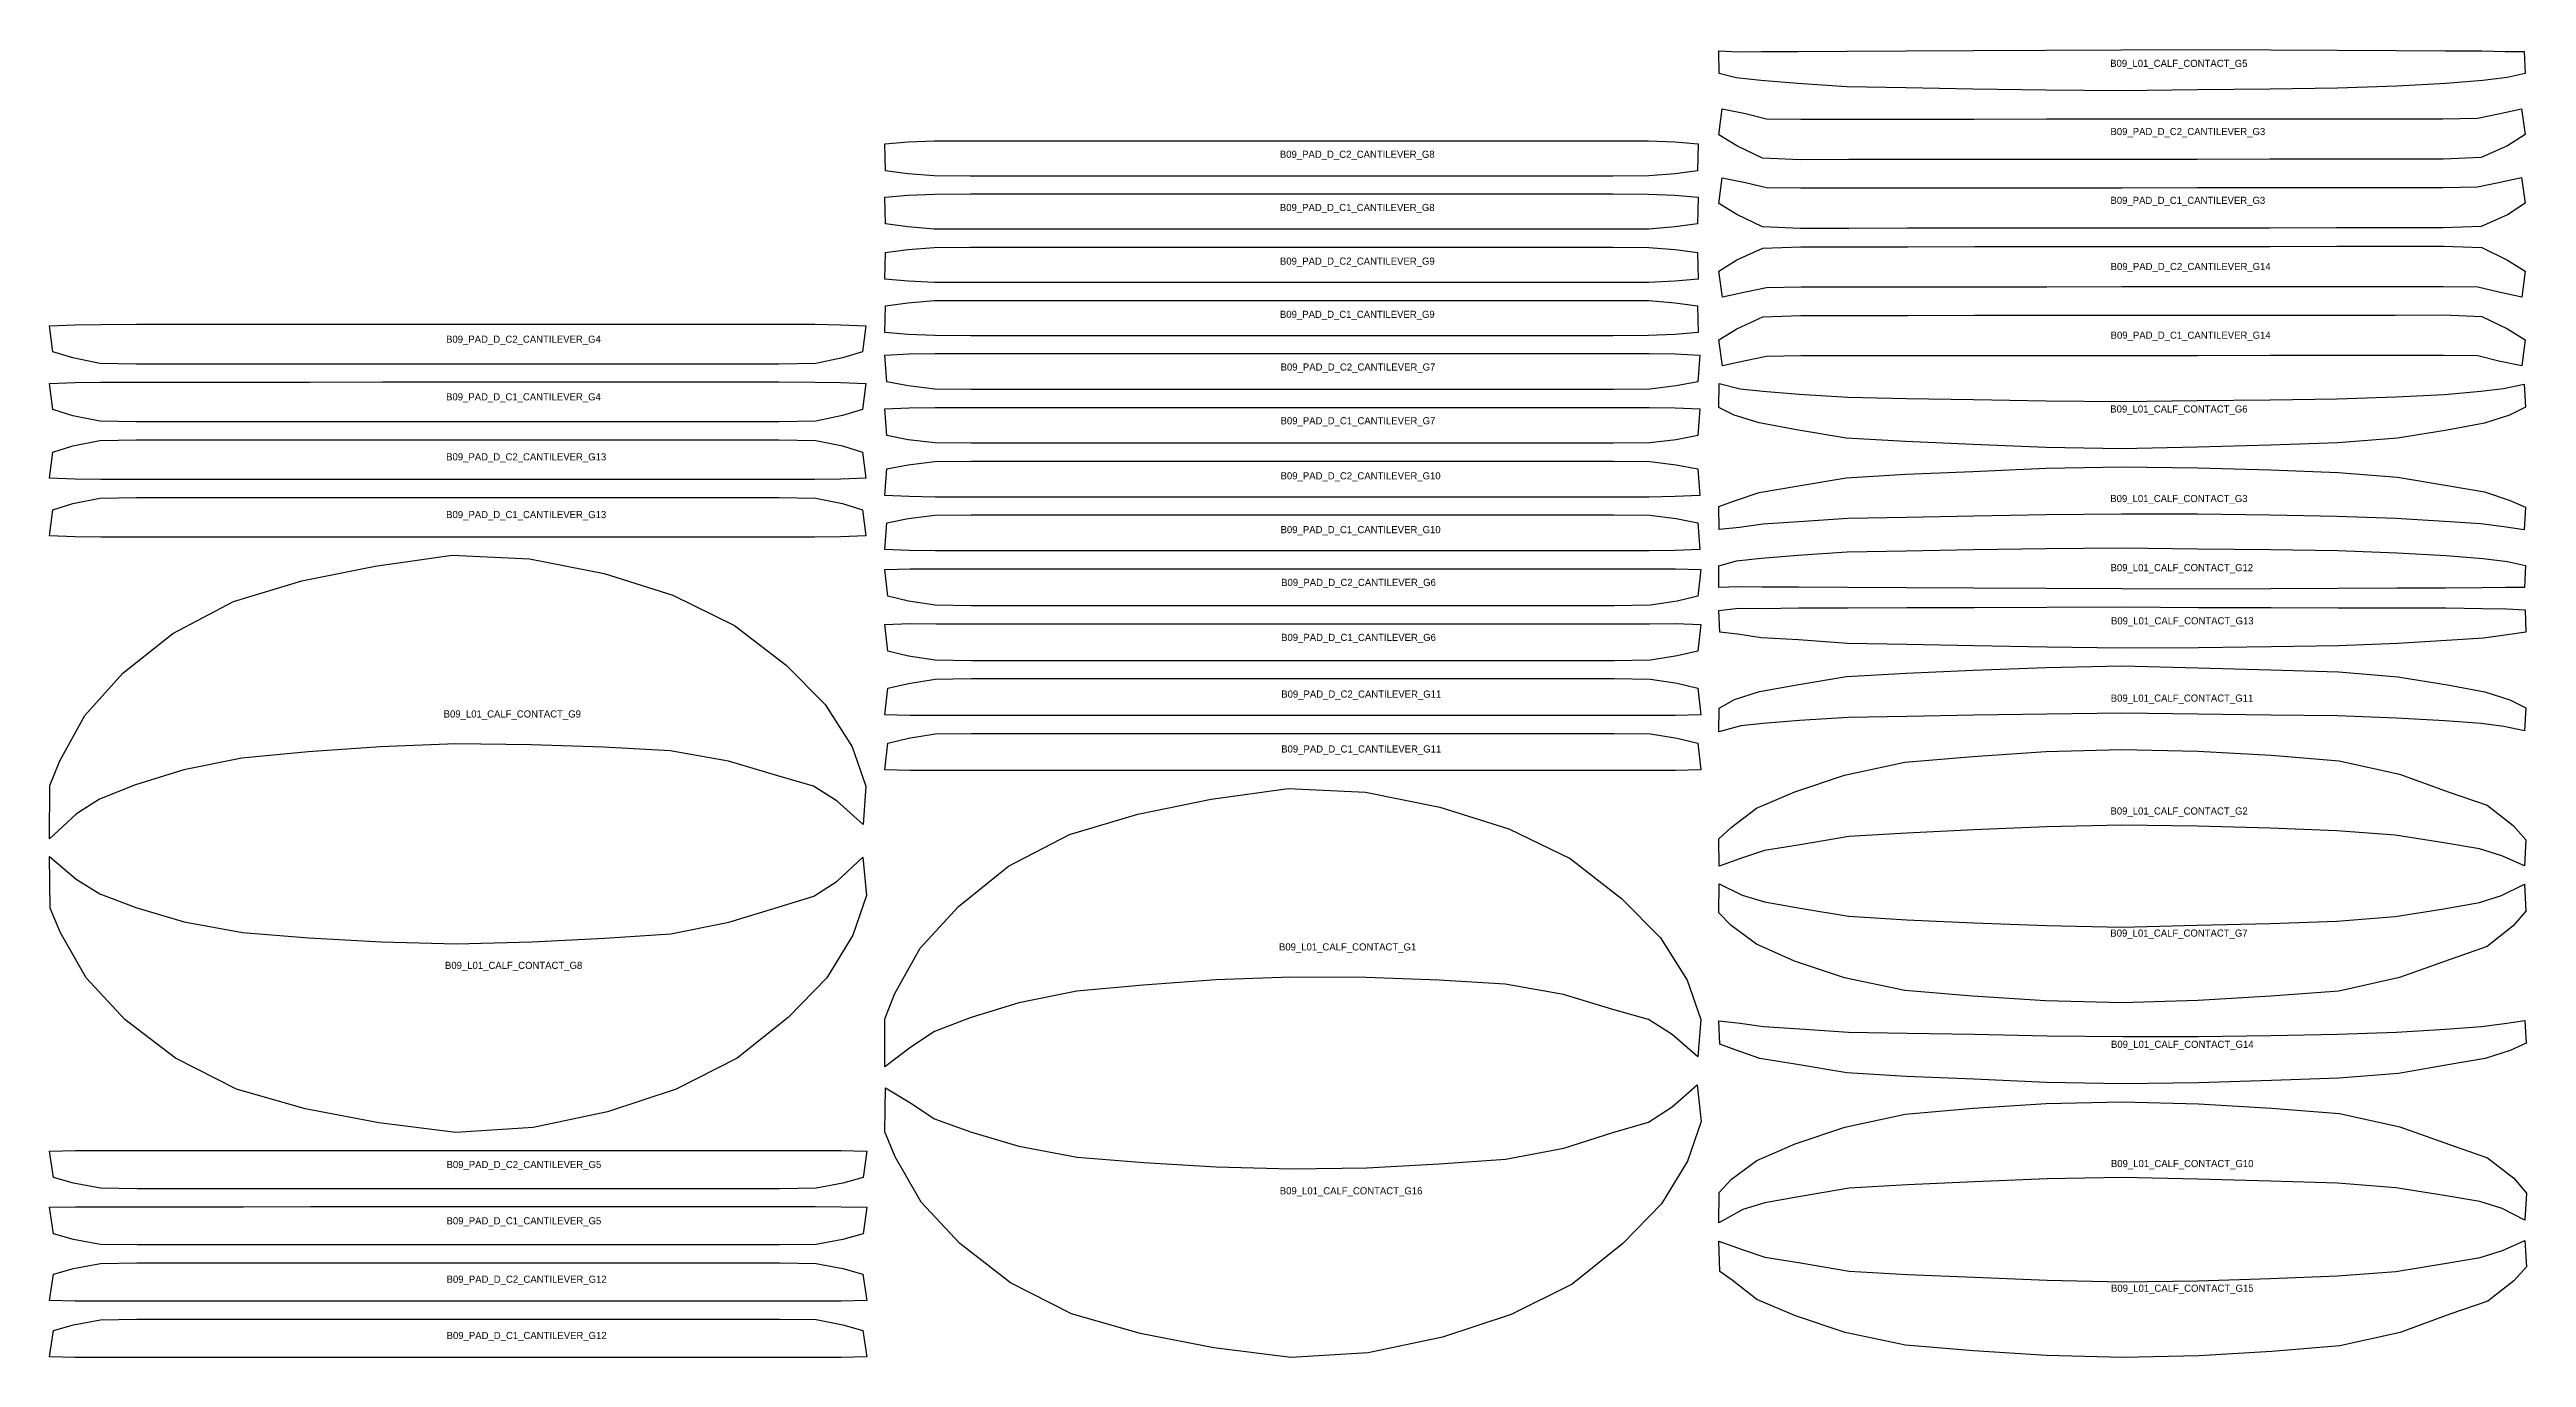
# Model space of a CAD drawing. Header units: millimetres. Extents: x 15 to 17457, y 15 to 1484.
# Drawn here: x 15 to 2794, y 15 to 1483 of the extents above; entities that cross this region are included whole.
import ezdxf

# ---------------------------------------------------------------- set-up
doc = ezdxf.new("R2010")
doc.units = ezdxf.units.MM

msp = doc.modelspace()

# ---------------------------------------------------------------- texts
for s, p in [('B09_L01_CALF_CONTACT_G5', (2327, 1463.1)), ('B09_PAD_D_C2_CANTILEVER_G3', (2327.3, 1386.6)), ('B09_PAD_D_C2_CANTILEVER_G8', (1395.4, 1361.1)), ('B09_PAD_D_C1_CANTILEVER_G8', (1395.4, 1301.4)), ('B09_PAD_D_C1_CANTILEVER_G3', (2327.3, 1309.4)), ('B09_PAD_D_C2_CANTILEVER_G9', (1395.5, 1241.2)), ('B09_PAD_D_C2_CANTILEVER_G14', (2327.5, 1235.2)), ('B09_PAD_D_C1_CANTILEVER_G9', (1395.5, 1181.5)), ('B09_PAD_D_C2_CANTILEVER_G4', (459.9, 1153.6)), ('B09_PAD_D_C1_CANTILEVER_G14', (2327.5, 1158.1)), ('B09_PAD_D_C2_CANTILEVER_G7', (1396.2, 1122.4)), ('B09_PAD_D_C1_CANTILEVER_G4', (459.9, 1088.9)), ('B09_PAD_D_C1_CANTILEVER_G7', (1396.2, 1062.1)), ('B09_L01_CALF_CONTACT_G6', (2327.1, 1075.3)), ('B09_PAD_D_C2_CANTILEVER_G13', (460, 1021.6)), ('B09_PAD_D_C2_CANTILEVER_G10', (1396.2, 1000.3)), ('B09_L01_CALF_CONTACT_G3', (2327.1, 974.8)), ('B09_PAD_D_C1_CANTILEVER_G13', (460, 956.8)), ('B09_PAD_D_C1_CANTILEVER_G10', (1396.2, 939.9)), ('B09_L01_CALF_CONTACT_G12', (2327.4, 897.3)), ('B09_PAD_D_C2_CANTILEVER_G6', (1396.8, 880.7)), ('B09_L01_CALF_CONTACT_G13', (2327.9, 837.6)), ('B09_PAD_D_C1_CANTILEVER_G6', (1396.8, 819)), ('B09_PAD_D_C2_CANTILEVER_G11', (1396.9, 755.4)), ('B09_L01_CALF_CONTACT_G11', (2327.6, 750.9)), ('B09_L01_CALF_CONTACT_G9', (457.2, 733.1)), ('B09_PAD_D_C1_CANTILEVER_G11', (1396.9, 693.8)), ('B09_L01_CALF_CONTACT_G2', (2327.3, 624.2)), ('B09_L01_CALF_CONTACT_G1', (1394.4, 471.7)), ('B09_L01_CALF_CONTACT_G7', (2327.2, 487.2)), ('B09_L01_CALF_CONTACT_G8', (458.7, 451)), ('B09_L01_CALF_CONTACT_G14', (2327.9, 362.4)), ('B09_PAD_D_C2_CANTILEVER_G5', (460.4, 227.5)), ('B09_L01_CALF_CONTACT_G10', (2327.8, 228.6)), ('B09_L01_CALF_CONTACT_G16', (1395.3, 198)), ('B09_PAD_D_C1_CANTILEVER_G5', (460.4, 164.4)), ('B09_PAD_D_C2_CANTILEVER_G12', (460.5, 98.8)), ('B09_L01_CALF_CONTACT_G15', (2327.9, 88.7)), ('B09_PAD_D_C1_CANTILEVER_G12', (460.5, 35.7))]:
    msp.add_text(s, height=8).set_placement(p)

# ---------------------------------------------------------------- linework, layer by layer
for points in [[(1887.9, 1481.2), (1909.9, 1479.9), (1935.9, 1480.6), (1976.9, 1480.5), (2031.9, 1480.9), (2097.9, 1481.2), (2173.2, 1481.4), (2254.9, 1481.9), (2339.9, 1482.3), (2424.8, 1482.6), (2506.5, 1482.3), (2581.9, 1481.8), (2648.1, 1481.6), (2702.8, 1481.1), (2744.1, 1481), (2770.3, 1480.4), (2791.5, 1480.5), (2792.6, 1455.6), (2772.3, 1451.2), (2745.1, 1448), (2703.6, 1444.6), (2648.5, 1441.6), (2582.1, 1439.2), (2506.6, 1438.2), (2424.9, 1437.4), (2339.9, 1436.1), (2254.8, 1437.1), (2173.1, 1438.3), (2097.8, 1439.7), (2031.5, 1440.8), (1976, 1444.6), (1934.9, 1447.9), (1907.5, 1451), (1888.2, 1455.9), (1887.9, 1481.2)], [(1891.7, 1416), (1917.7, 1410.7), (1941.3, 1405), (1979.9, 1404.4), (2033.7, 1404.5), (2099.4, 1404.5), (2174.3, 1404.6), (2255.6, 1404.7), (2340.1, 1404.7), (2424.6, 1404.8), (2505.9, 1404.9), (2580.8, 1404.9), (2646.5, 1405), (2700.3, 1405), (2739.1, 1405.7), (2762.8, 1410.5), (2788.4, 1416.1), (2792.7, 1387.2), (2772.6, 1374.4), (2743.2, 1361.3), (2700.6, 1359.6), (2646.5, 1359.6), (2580.9, 1359.5), (2506, 1359.5), (2424.7, 1359.4), (2340.1, 1359.3), (2255.6, 1359.2), (2174.3, 1359.2), (2099.4, 1359.1), (2033.7, 1359.1), (1979.6, 1359), (1936.8, 1360.6), (1908, 1374.7), (1887.9, 1386.9), (1891.7, 1416)], [(952, 1376.7), (978.5, 1378.9), (1007.8, 1380.2), (1048.2, 1380.3), (1102.1, 1380.3), (1167.7, 1380.3), (1242.6, 1380.3), (1323.9, 1380.3), (1408.5, 1380.3), (1493, 1380.3), (1574.3, 1380.3), (1649.2, 1380.3), (1714.9, 1380.3), (1768.8, 1380.3), (1809.1, 1380.2), (1838.4, 1378.9), (1864.9, 1376.7), (1864, 1346.6), (1838.8, 1343.3), (1809.4, 1340.9), (1768.8, 1340.6), (1714.9, 1340.6), (1649.2, 1340.6), (1574.3, 1340.6), (1493, 1340.6), (1408.5, 1340.6), (1323.9, 1340.6), (1242.6, 1340.6), (1167.7, 1340.6), (1102.1, 1340.6), (1048.1, 1340.6), (1007.6, 1340.9), (978.1, 1343.3), (953, 1346.6), (952, 1376.7)], [(1891.7, 1338.8), (1917.7, 1333.6), (1941.3, 1327.9), (1979.9, 1327.3), (2033.7, 1327.4), (2099.4, 1327.4), (2174.3, 1327.5), (2255.6, 1327.5), (2340.1, 1327.6), (2424.6, 1327.7), (2505.9, 1327.8), (2580.8, 1327.8), (2646.5, 1327.9), (2700.3, 1327.9), (2739.1, 1328.5), (2762.8, 1333.4), (2788.4, 1339), (2792.7, 1310.1), (2772.6, 1297.3), (2743.2, 1284.2), (2700.6, 1282.5), (2646.5, 1282.5), (2580.9, 1282.4), (2506, 1282.3), (2424.7, 1282.3), (2340.1, 1282.2), (2255.6, 1282.1), (2174.3, 1282.1), (2099.4, 1282), (2033.7, 1281.9), (1979.6, 1281.9), (1936.8, 1283.5), (1908, 1297.6), (1887.9, 1309.8), (1891.7, 1338.8)], [(952, 1317), (978.5, 1319.2), (1007.8, 1320.4), (1048.2, 1320.6), (1102.1, 1320.6), (1167.7, 1320.6), (1242.6, 1320.6), (1323.9, 1320.6), (1408.5, 1320.6), (1493, 1320.6), (1574.3, 1320.6), (1649.2, 1320.6), (1714.9, 1320.6), (1768.8, 1320.6), (1809.1, 1320.4), (1838.4, 1319.2), (1864.9, 1317), (1864, 1286.9), (1838.8, 1283.5), (1809.4, 1281.2), (1768.8, 1280.9), (1714.9, 1280.9), (1649.2, 1280.9), (1574.3, 1280.9), (1493, 1280.9), (1408.5, 1280.9), (1323.9, 1280.9), (1242.6, 1280.9), (1167.7, 1280.9), (1102.1, 1280.9), (1048.1, 1280.9), (1007.6, 1281.2), (978.1, 1283.5), (953, 1286.9), (952, 1317)], [(953, 1254.8), (978.1, 1258.2), (1007.6, 1260.6), (1048.1, 1260.9), (1102.1, 1260.9), (1167.7, 1260.9), (1242.6, 1260.9), (1323.9, 1260.9), (1408.5, 1260.9), (1493, 1260.9), (1574.3, 1260.9), (1649.2, 1260.9), (1714.9, 1260.9), (1768.8, 1260.9), (1809.4, 1260.6), (1838.8, 1258.2), (1864, 1254.8), (1864.9, 1224.8), (1838.4, 1222.6), (1809.1, 1221.3), (1768.8, 1221.2), (1714.9, 1221.2), (1649.2, 1221.2), (1574.3, 1221.2), (1493, 1221.2), (1408.5, 1221.2), (1323.9, 1221.2), (1242.6, 1221.2), (1167.7, 1221.2), (1102.1, 1221.2), (1048.2, 1221.2), (1007.8, 1221.3), (978.5, 1222.6), (952, 1224.8), (953, 1254.8)], [(1887.9, 1233.8), (1908, 1246.5), (1937.4, 1259.6), (1980, 1261.3), (2034.1, 1261.3), (2099.8, 1261.4), (2174.7, 1261.5), (2256, 1261.5), (2340.5, 1261.6), (2425, 1261.7), (2506.3, 1261.7), (2581.2, 1261.8), (2646.9, 1261.8), (2701, 1261.9), (2743.8, 1260.3), (2772.6, 1246.2), (2792.7, 1234), (2788.9, 1204.9), (2762.9, 1210.2), (2739.3, 1215.9), (2700.7, 1216.5), (2646.9, 1216.4), (2581.3, 1216.4), (2506.3, 1216.3), (2425.1, 1216.2), (2340.5, 1216.2), (2256, 1216.1), (2174.7, 1216), (2099.8, 1216), (2034.1, 1215.9), (1980.3, 1215.9), (1941.5, 1215.3), (1917.8, 1210.4), (1892.2, 1204.8), (1887.9, 1233.8)], [(953, 1195.1), (978.1, 1198.5), (1007.6, 1200.9), (1048.1, 1201.2), (1102.1, 1201.2), (1167.7, 1201.2), (1242.6, 1201.2), (1323.9, 1201.2), (1408.5, 1201.2), (1493, 1201.2), (1574.3, 1201.2), (1649.2, 1201.2), (1714.9, 1201.2), (1768.8, 1201.2), (1809.4, 1200.9), (1838.8, 1198.5), (1864, 1195.1), (1864.9, 1165.1), (1838.4, 1162.8), (1809.1, 1161.6), (1768.8, 1161.4), (1714.9, 1161.4), (1649.2, 1161.4), (1574.3, 1161.4), (1493, 1161.4), (1408.5, 1161.4), (1323.9, 1161.4), (1242.6, 1161.4), (1167.7, 1161.4), (1102.1, 1161.4), (1048.2, 1161.4), (1007.8, 1161.6), (978.5, 1162.8), (952, 1165.1), (953, 1195.1)], [(15, 1172.5), (43.3, 1173.8), (72.5, 1174.2), (112.7, 1174.3), (166.6, 1174.3), (232.3, 1174.3), (307.2, 1174.3), (388.5, 1174.3), (473, 1174.3), (557.5, 1174.3), (638.8, 1174.3), (713.7, 1174.3), (779.4, 1174.3), (833.3, 1174.3), (873.5, 1174.3), (902.7, 1173.8), (931, 1172.5), (927.3, 1143.4), (904.8, 1136.5), (874.7, 1130.3), (833.4, 1129.6), (779.4, 1129.6), (713.7, 1129.6), (638.8, 1129.6), (557.5, 1129.6), (473, 1129.6), (388.5, 1129.6), (307.2, 1129.6), (232.3, 1129.6), (166.6, 1129.6), (112.6, 1129.6), (71.3, 1130.3), (41.2, 1136.5), (18.7, 1143.4), (15, 1172.5)], [(1887.9, 1156.7), (1908, 1169.4), (1937.4, 1182.5), (1980, 1184.2), (2034.1, 1184.2), (2099.8, 1184.3), (2174.7, 1184.4), (2256, 1184.4), (2340.5, 1184.5), (2425, 1184.6), (2506.3, 1184.6), (2581.2, 1184.7), (2646.9, 1184.7), (2701, 1184.8), (2743.8, 1183.2), (2772.6, 1169.1), (2792.7, 1156.9), (2788.9, 1127.8), (2762.9, 1133.1), (2739.3, 1138.8), (2700.7, 1139.4), (2646.9, 1139.3), (2581.3, 1139.3), (2506.3, 1139.2), (2425.1, 1139.1), (2340.5, 1139.1), (2256, 1139), (2174.7, 1138.9), (2099.8, 1138.9), (2034.1, 1138.8), (1980.3, 1138.8), (1941.5, 1138.2), (1917.8, 1133.3), (1892.2, 1127.7), (1887.9, 1156.7)], [(952, 1139.7), (979.6, 1141), (1008.8, 1141.4), (1048.9, 1141.4), (1102.8, 1141.4), (1168.5, 1141.4), (1243.4, 1141.4), (1324.7, 1141.4), (1409.2, 1141.4), (1493.8, 1141.4), (1575.1, 1141.4), (1650, 1141.4), (1715.6, 1141.4), (1769.5, 1141.4), (1809.7, 1141.4), (1838.9, 1141), (1866.4, 1139.7), (1864.2, 1109.8), (1840.1, 1105.1), (1810.4, 1101.5), (1769.6, 1101.1), (1715.6, 1101.1), (1650, 1101.1), (1575.1, 1101.1), (1493.8, 1101.1), (1409.2, 1101.1), (1324.7, 1101.1), (1243.4, 1101.1), (1168.5, 1101.1), (1102.8, 1101.1), (1048.9, 1101.1), (1008.1, 1101.5), (978.4, 1105.1), (954.3, 1109.8), (952, 1139.7)], [(15, 1107.8), (43.3, 1109.1), (72.5, 1109.5), (112.7, 1109.5), (166.6, 1109.5), (232.3, 1109.5), (307.2, 1109.5), (388.5, 1109.6), (473, 1109.6), (557.5, 1109.6), (638.8, 1109.6), (713.7, 1109.6), (779.4, 1109.6), (833.3, 1109.6), (873.5, 1109.5), (902.7, 1109.1), (931, 1107.8), (927.3, 1078.7), (904.8, 1071.8), (874.7, 1065.5), (833.4, 1064.8), (779.4, 1064.8), (713.7, 1064.8), (638.8, 1064.8), (557.5, 1064.8), (473, 1064.8), (388.5, 1064.8), (307.2, 1064.8), (232.3, 1064.8), (166.6, 1064.8), (112.6, 1064.8), (71.3, 1065.5), (41.2, 1071.7), (18.7, 1078.7), (15, 1107.8)], [(1888.4, 1107.7), (1911.8, 1101.9), (1937.2, 1099.2), (1977.9, 1096), (2032.6, 1092.4), (2098.3, 1091.2), (2173.6, 1089.8), (2255.2, 1088.5), (2340, 1087.5), (2424.7, 1088.7), (2506.4, 1089.4), (2581.5, 1090.5), (2647.5, 1092.8), (2702, 1095.7), (2742.8, 1099.1), (2768.4, 1102.1), (2791.5, 1107.2), (2792.9, 1081.4), (2775.1, 1072.2), (2746.9, 1063.2), (2705, 1055.6), (2649.4, 1046.5), (2582.4, 1041.3), (2506.8, 1038.6), (2425.1, 1036.5), (2340, 1034.5), (2254.7, 1036.2), (2172.9, 1039.4), (2097.5, 1042.8), (2030.7, 1046.6), (1974.9, 1056), (1933.2, 1063.6), (1905.1, 1072.3), (1887.9, 1081), (1888.4, 1107.7)], [(952, 1079.4), (979.6, 1080.6), (1008.8, 1081), (1048.9, 1081.1), (1102.8, 1081.1), (1168.5, 1081.1), (1243.4, 1081.1), (1324.7, 1081.1), (1409.2, 1081.1), (1493.8, 1081.1), (1575.1, 1081.1), (1650, 1081.1), (1715.6, 1081.1), (1769.5, 1081.1), (1809.7, 1081), (1838.9, 1080.6), (1866.4, 1079.4), (1864.2, 1049.4), (1840.1, 1044.8), (1810.4, 1041.2), (1769.6, 1040.8), (1715.6, 1040.8), (1650, 1040.8), (1575.1, 1040.8), (1493.8, 1040.8), (1409.2, 1040.8), (1324.7, 1040.8), (1243.4, 1040.8), (1168.5, 1040.8), (1102.8, 1040.8), (1048.9, 1040.8), (1008.1, 1041.2), (978.4, 1044.8), (954.3, 1049.4), (952, 1079.4)], [(18.7, 1030.9), (41.2, 1037.9), (71.3, 1044.1), (112.6, 1044.8), (166.6, 1044.8), (232.3, 1044.8), (307.2, 1044.8), (388.4, 1044.8), (473, 1044.8), (557.5, 1044.8), (638.8, 1044.8), (713.7, 1044.8), (779.4, 1044.8), (833.4, 1044.8), (874.7, 1044.1), (904.8, 1037.9), (927.3, 1030.9), (931, 1001.8), (902.7, 1000.5), (873.4, 1000.2), (833.3, 1000.1), (779.4, 1000.1), (713.7, 1000.1), (638.8, 1000.1), (557.5, 1000.1), (473, 1000.1), (388.5, 1000.1), (307.2, 1000.1), (232.3, 1000.1), (166.6, 1000.1), (112.7, 1000), (72.5, 1000.1), (43.3, 1000.5), (15, 1001.8), (18.7, 1030.9)], [(954.3, 1012.1), (978.4, 1016.7), (1008.1, 1020.3), (1048.9, 1020.7), (1102.8, 1020.7), (1168.5, 1020.7), (1243.4, 1020.7), (1324.7, 1020.7), (1409.2, 1020.7), (1493.8, 1020.7), (1575.1, 1020.8), (1650, 1020.8), (1715.6, 1020.8), (1769.6, 1020.8), (1810.4, 1020.3), (1840.1, 1016.7), (1864.2, 1012.1), (1866.4, 982.1), (1838.9, 980.9), (1809.7, 980.5), (1769.5, 980.4), (1715.6, 980.4), (1650, 980.4), (1575.1, 980.4), (1493.8, 980.4), (1409.2, 980.4), (1324.7, 980.4), (1243.4, 980.4), (1168.5, 980.4), (1102.8, 980.4), (1048.9, 980.4), (1008.8, 980.5), (979.6, 980.9), (952, 982.1), (954.3, 1012.1)], [(1887.9, 969.8), (1905.6, 976.2), (1933.2, 985.7), (1975.1, 992.6), (2030.8, 1002.2), (2097.6, 1006), (2173, 1009.3), (2254.8, 1012.8), (2340, 1014.5), (2425.2, 1013.3), (2507, 1011), (2582.6, 1007.9), (2649.5, 1002.7), (2705, 993.4), (2746.9, 986.2), (2774.8, 977.1), (2792.9, 969), (2791.4, 943.6), (2768.7, 947), (2742.8, 950.3), (2702.1, 953.2), (2647.5, 956.5), (2581.6, 958.7), (2506.4, 960.2), (2424.8, 961.2), (2340.1, 961.4), (2255.3, 960.4), (2173.6, 958.9), (2098.3, 957.5), (2032.6, 956.4), (1977.8, 952.5), (1937.3, 950.2), (1911.1, 946.3), (1888.3, 944.2), (1887.9, 969.8)], [(18.7, 966.2), (41.2, 973.1), (71.3, 979.3), (112.6, 980), (166.6, 980), (232.3, 980), (307.2, 980), (388.4, 980), (473, 980), (557.5, 980), (638.8, 980), (713.7, 980), (779.4, 980), (833.4, 980), (874.7, 979.4), (904.8, 973.1), (927.3, 966.2), (931, 937.1), (902.7, 935.8), (873.4, 935.4), (833.3, 935.3), (779.4, 935.3), (713.7, 935.3), (638.8, 935.3), (557.5, 935.3), (473, 935.3), (388.5, 935.3), (307.2, 935.3), (232.3, 935.3), (166.6, 935.3), (112.7, 935.3), (72.5, 935.4), (43.3, 935.8), (15, 937.1), (18.7, 966.2)], [(954.3, 951.7), (978.4, 956.4), (1008.1, 960), (1048.9, 960.4), (1102.8, 960.4), (1168.5, 960.4), (1243.4, 960.4), (1324.7, 960.4), (1409.2, 960.4), (1493.8, 960.4), (1575.1, 960.4), (1650, 960.4), (1715.6, 960.4), (1769.6, 960.4), (1810.4, 960), (1840.1, 956.4), (1864.2, 951.7), (1866.4, 921.8), (1838.9, 920.6), (1809.7, 920.1), (1769.5, 920.1), (1715.6, 920.1), (1650, 920.1), (1575.1, 920.1), (1493.8, 920.1), (1409.2, 920.1), (1324.7, 920.1), (1243.4, 920.1), (1168.5, 920.1), (1102.8, 920.1), (1048.9, 920.1), (1008.8, 920.1), (979.6, 920.5), (952, 921.8), (954.3, 951.7)], [(1888, 903.3), (1907.7, 908.9), (1935.3, 912), (1976.5, 915.2), (2031.9, 919), (2098.2, 920.2), (2173.5, 921.5), (2255.3, 922.7), (2340.4, 923.6), (2425.4, 922.3), (2507, 921.6), (2582.5, 920.5), (2649, 917.9), (2704, 914.9), (2745.4, 911.5), (2772.6, 908.2), (2792.9, 903.8), (2791.9, 879), (2770.6, 879), (2744.4, 878.5), (2703.1, 878.4), (2648.6, 878.1), (2582.3, 877.9), (2507, 877.4), (2425.3, 877.2), (2340.3, 877.5), (2255.3, 877.9), (2173.6, 878.4), (2098.3, 878.7), (2032.3, 878.9), (1977.3, 879.3), (1936.3, 879.2), (1910.2, 879.9), (1887.9, 878.8), (1888, 903.3)], [(15.4, 656.9), (26.5, 684.5), (54.6, 735.5), (97.4, 782.8), (153.5, 827.2), (221.4, 863.1), (298.1, 886.3), (380.4, 903), (466.6, 915.3), (553.6, 911), (637.1, 894.6), (714.5, 870.2), (783.6, 836.5), (841.3, 791.9), (885.4, 747.8), (915.4, 700.3), (931, 656.1), (928, 612.9), (898.8, 639.4), (872.2, 655.9), (832.2, 667.6), (776.7, 684), (711.2, 695.6), (636.7, 699.7), (555.2, 702.6), (470.7, 703.5), (386.4, 700.2), (305.1, 694.4), (230.7, 687.4), (165.5, 674.3), (111.3, 657.6), (71.2, 641.6), (45.2, 625.1), (15, 597), (15.4, 656.9)], [(952, 899.2), (980.5, 900.1), (1009.6, 899.9), (1049.6, 899.9), (1103.5, 899.9), (1169.2, 899.9), (1244.1, 899.9), (1325.4, 899.9), (1409.9, 899.9), (1494.4, 899.9), (1575.7, 899.9), (1650.6, 899.9), (1716.3, 899.9), (1770.2, 899.9), (1810.2, 899.9), (1839.3, 900.1), (1867.8, 899.1), (1864.4, 869.4), (1841.2, 863.8), (1811.3, 859), (1770.3, 858.5), (1716.3, 858.4), (1650.6, 858.4), (1575.7, 858.4), (1494.4, 858.4), (1409.9, 858.4), (1325.4, 858.4), (1244.1, 858.4), (1169.2, 858.4), (1103.5, 858.4), (1049.6, 858.4), (1008.5, 859), (978.7, 863.8), (955.4, 869.4), (952, 899.2)], [(952, 837.5), (980.5, 838.4), (1009.6, 838.3), (1049.6, 838.3), (1103.5, 838.3), (1169.2, 838.3), (1244.1, 838.3), (1325.4, 838.3), (1409.9, 838.3), (1494.4, 838.3), (1575.7, 838.3), (1650.6, 838.3), (1716.3, 838.3), (1770.2, 838.3), (1810.2, 838.3), (1839.3, 838.4), (1867.8, 837.5), (1864.4, 807.7), (1841.2, 802.2), (1811.3, 797.4), (1770.3, 796.8), (1716.3, 796.8), (1650.6, 796.8), (1575.7, 796.8), (1494.4, 796.8), (1409.9, 796.8), (1325.4, 796.8), (1244.1, 796.8), (1169.2, 796.8), (1103.5, 796.8), (1049.6, 796.8), (1008.5, 797.3), (978.7, 802.1), (955.4, 807.7), (952, 837.5)], [(1887.9, 853.2), (1910, 855.6), (1936.9, 855.4), (1977.8, 856), (2032.8, 856.1), (2098.8, 856.4), (2174.2, 856.7), (2255.9, 856.9), (2340.9, 857.2), (2425.9, 856.5), (2507.4, 856.4), (2582.8, 856.3), (2649.1, 856), (2703.7, 856), (2744.9, 855.3), (2771.5, 855.1), (2792.6, 853.8), (2793.3, 829), (2772.8, 825.8), (2746, 822.3), (2704.5, 819.4), (2649.6, 816.1), (2583.1, 813.7), (2507.6, 812.3), (2425.9, 811.3), (2340.9, 811), (2255.8, 812), (2174.1, 813.6), (2098.8, 814.9), (2032.4, 816), (1977.1, 820.1), (1935.7, 822.6), (1908.9, 826.6), (1889.2, 828.8), (1887.9, 853.2)], [(1888.2, 743.7), (1905.3, 753.3), (1933.7, 762.1), (1975.4, 769.6), (2031.2, 779), (2098, 782.8), (2173.4, 786.2), (2255.3, 789.3), (2340.5, 791), (2425.7, 788.9), (2507.4, 786.7), (2583, 784.2), (2649.9, 778.8), (2705.5, 769.7), (2747.3, 762), (2775.5, 752.9), (2793.3, 743.8), (2791.9, 718), (2768.8, 723), (2743.2, 726.2), (2702.5, 729.5), (2648.1, 732.4), (2582.1, 734.9), (2507, 735.9), (2425.3, 736.7), (2340.5, 738), (2255.8, 737), (2174.1, 735.7), (2098.8, 734.3), (2033.1, 733.2), (1978.4, 729.6), (1937.7, 726.5), (1912.4, 723.8), (1887.9, 717.1), (1888.2, 743.7)], [(955.4, 765.9), (978.6, 771.4), (1008.5, 776.2), (1049.5, 776.8), (1103.5, 776.8), (1169.2, 776.8), (1244.1, 776.8), (1325.4, 776.8), (1409.9, 776.8), (1494.4, 776.8), (1575.7, 776.8), (1650.6, 776.8), (1716.3, 776.8), (1770.3, 776.8), (1811.3, 776.3), (1841.2, 771.5), (1864.4, 765.9), (1867.8, 736.1), (1839.3, 735.2), (1810.2, 735.3), (1770.2, 735.3), (1716.3, 735.3), (1650.6, 735.3), (1575.7, 735.3), (1494.4, 735.3), (1409.9, 735.3), (1325.4, 735.3), (1244.1, 735.3), (1169.2, 735.3), (1103.5, 735.3), (1049.6, 735.3), (1009.6, 735.3), (980.5, 735.2), (952, 736.1), (955.4, 765.9)], [(955.4, 704.2), (978.6, 709.8), (1008.5, 714.6), (1049.5, 715.1), (1103.5, 715.1), (1169.2, 715.1), (1244.1, 715.1), (1325.4, 715.2), (1409.9, 715.2), (1494.4, 715.2), (1575.7, 715.2), (1650.6, 715.2), (1716.3, 715.2), (1770.3, 715.2), (1811.3, 714.6), (1841.2, 709.8), (1864.4, 704.2), (1867.8, 674.4), (1839.3, 673.5), (1810.2, 673.7), (1770.2, 673.7), (1716.3, 673.7), (1650.6, 673.7), (1575.7, 673.7), (1494.4, 673.7), (1409.9, 673.7), (1325.4, 673.7), (1244.1, 673.7), (1169.2, 673.7), (1103.5, 673.7), (1049.6, 673.7), (1009.6, 673.7), (980.5, 673.5), (952, 674.5), (955.4, 704.2)], [(1887.9, 597), (1901.8, 609.6), (1930.1, 631.4), (1973, 649.8), (2029, 668.5), (2096.6, 682.9), (2172.8, 689.5), (2254.8, 694.9), (2340.2, 697.1), (2425.5, 695.4), (2507.5, 690.7), (2583.8, 684.5), (2651.6, 669.4), (2707.3, 649.4), (2749.9, 634.9), (2779.2, 611.9), (2793.4, 596), (2791.7, 566.6), (2766.5, 577.7), (2741.4, 585.7), (2701.3, 592.3), (2646.8, 601.1), (2581.3, 606), (2506.3, 609), (2424.8, 611.2), (2340.2, 612.2), (2255.7, 610.4), (2174.1, 606.9), (2098.9, 603.5), (2033.6, 599.7), (1979.1, 590.4), (1939.1, 584), (1913.5, 575.3), (1888.1, 566.4), (1887.9, 597)], [(952, 395), (963.5, 423.4), (991.8, 474.4), (1034.8, 521.2), (1091.1, 566.1), (1159.3, 601.7), (1236, 624.7), (1318.4, 641.6), (1404.6, 653.5), (1491.6, 649.3), (1575, 632.6), (1652.3, 608.3), (1721.2, 574.9), (1778.8, 530.1), (1822.6, 485.9), (1852.4, 438.5), (1867.8, 394.3), (1864.3, 352.4), (1835.6, 377.4), (1809, 394.1), (1769, 405.5), (1713.6, 422.1), (1648.1, 433.9), (1573.6, 438.3), (1492.2, 441.5), (1407.8, 441.8), (1323.4, 438.7), (1242.1, 432.8), (1167.6, 426), (1102.4, 412.9), (1048.1, 396.2), (1008, 380.8), (981.4, 363.1), (952.2, 341), (952, 395)], [(15, 577), (44.9, 551.6), (71.3, 535.3), (111.7, 519.8), (166.1, 503.9), (231.4, 491.7), (305.9, 485.9), (387.3, 481.2), (471.6, 479.2), (556.1, 481.5), (637.5, 485.6), (712, 490.5), (777.3, 503.3), (832.6, 520.4), (872.4, 532.6), (898.8, 549.6), (927.6, 576.2), (931.5, 533.3), (916.4, 489), (887.1, 441), (843.7, 396.3), (786.5, 350.8), (718, 316.1), (641, 290.7), (557.7, 273), (470.8, 267.4), (384.4, 278.3), (301.9, 293.9), (224.9, 316), (156.4, 350.8), (99.6, 394.4), (56.2, 441), (27.4, 491.6), (15.7, 519.1), (15, 577)], [(1888.3, 546.4), (1914.1, 533.6), (1939, 526.1), (1979.2, 519), (2033.5, 510), (2098.9, 506.2), (2174, 502.8), (2255.6, 499.6), (2340.1, 497.9), (2424.7, 500), (2506.3, 502), (2581.2, 504.7), (2646.7, 509.8), (2701.2, 518.3), (2741.4, 525.4), (2766.2, 533.2), (2791.7, 546.2), (2793.5, 515.9), (2779.3, 499.2), (2749.9, 476.2), (2707.2, 461.3), (2651.5, 441.5), (2583.6, 426.2), (2507.3, 420.4), (2425.4, 415.7), (2340.1, 413), (2254.6, 415.1), (2172.6, 420.3), (2096.5, 426.9), (2028.9, 441.1), (1972.9, 459.8), (1930.1, 478.7), (1901.6, 499.6), (1887.9, 513.8), (1888.3, 546.4)], [(1887.9, 392.7), (1912, 390), (1938.1, 386.2), (1978.6, 383.8), (2033.5, 380), (2099.2, 378.9), (2174.5, 377.6), (2256.2, 376), (2341, 375), (2425.7, 375.3), (2507.3, 376.4), (2582.4, 377.8), (2648.4, 380.2), (2702.9, 383.4), (2743.6, 386.2), (2769.4, 389.6), (2792.2, 393), (2793.6, 367.6), (2775.6, 359.5), (2747.7, 350.4), (2705.9, 343.2), (2650.4, 333.8), (2583.5, 328.5), (2507.9, 325.6), (2426.1, 323.2), (2340.9, 322), (2255.7, 323.7), (2173.9, 327.1), (2098.5, 330.4), (2031.6, 334.2), (1975.9, 343.8), (1934, 350.6), (1906.3, 360.2), (1889.2, 366.4), (1887.9, 392.7)], [(952.8, 317.7), (980.4, 301.1), (1007.9, 282.9), (1048.2, 268.1), (1102.7, 252), (1168.1, 239.8), (1242.6, 233.8), (1324, 228.9), (1408.4, 226.7), (1492.8, 227.9), (1574.2, 232.1), (1648.7, 237.5), (1714, 249.9), (1769.1, 267.3), (1809, 279.2), (1835.4, 296.2), (1863.7, 321), (1867.9, 279.6), (1852.9, 235.1), (1823.7, 187.5), (1780.3, 142.8), (1723.2, 97.3), (1654.8, 63.1), (1577.8, 37.9), (1494.5, 20.2), (1407.6, 15), (1321.3, 25.9), (1238.7, 41.9), (1161.7, 63.9), (1093.1, 98.8), (1036.3, 142.9), (992.8, 189.3), (963.8, 240), (952, 268.3), (952.8, 317.7)], [(1888.4, 200), (1902, 215.1), (1930.6, 236.2), (1973.4, 254.9), (2029.4, 273.6), (2097, 287.9), (2173.2, 294.6), (2255.2, 299.8), (2340.6, 302), (2426, 299.5), (2507.9, 294.8), (2584.1, 288.9), (2652, 273.9), (2707.8, 253.9), (2750.4, 239), (2779.8, 216.1), (2794, 199.5), (2792.3, 169.2), (2766.8, 182.1), (2741.9, 189.9), (2701.8, 196.9), (2647.3, 205.4), (2581.9, 210.6), (2506.9, 213), (2425.3, 215.1), (2340.7, 217.1), (2256.2, 215.3), (2174.7, 212.1), (2099.5, 208.6), (2034.1, 204.8), (1979.7, 195.7), (1939.6, 188.6), (1914.9, 181.2), (1887.9, 166.2), (1888.4, 200)], [(15, 246.6), (44, 247.3), (73.2, 247.3), (113.2, 247.3), (167.1, 247.3), (232.8, 247.3), (307.7, 247.3), (389, 247.4), (473.5, 247.4), (558.1, 247.4), (639.4, 247.4), (714.3, 247.4), (779.9, 247.4), (833.8, 247.4), (873.9, 247.4), (903.1, 247.3), (932, 246.6), (927.7, 217), (905, 210.6), (875.1, 205), (833.9, 204.3), (779.9, 204.3), (714.3, 204.3), (639.4, 204.3), (558.1, 204.3), (473.5, 204.3), (389, 204.3), (307.7, 204.3), (232.8, 204.3), (167.1, 204.3), (113.2, 204.3), (72, 204.9), (42, 210.6), (19.4, 217), (15, 246.6)], [(15, 183.5), (44, 184.2), (73.2, 184.2), (113.2, 184.2), (167.1, 184.2), (232.8, 184.2), (307.7, 184.3), (389, 184.3), (473.5, 184.3), (558.1, 184.3), (639.4, 184.3), (714.3, 184.3), (779.9, 184.3), (833.8, 184.3), (873.9, 184.3), (903.1, 184.2), (932, 183.5), (927.7, 153.9), (905, 147.5), (875.1, 141.9), (833.9, 141.2), (779.9, 141.2), (714.3, 141.2), (639.4, 141.2), (558.1, 141.2), (473.5, 141.2), (389, 141.2), (307.7, 141.2), (232.8, 141.2), (167.1, 141.2), (113.2, 141.2), (72, 141.8), (42, 147.5), (19.4, 153.9), (15, 183.5)], [(1887.9, 145.6), (1914.1, 136.2), (1939.7, 127.5), (1979.7, 121.2), (2034.3, 112), (2099.6, 108.2), (2174.8, 105), (2256.4, 101.6), (2340.9, 99.9), (2425.5, 101.1), (2507, 103.5), (2582, 106.5), (2647.4, 111.6), (2701.9, 120.5), (2742, 127.1), (2767, 135.1), (2792.2, 146.2), (2794, 116.8), (2779.7, 100.9), (2750.6, 78.1), (2708, 63.4), (2652.4, 43.1), (2584.5, 28.2), (2508.4, 21.8), (2426.4, 16.7), (2341, 15), (2255.6, 17.1), (2173.6, 22.4), (2097.4, 28.9), (2029.8, 43.2), (1973.8, 61.8), (1930.7, 80), (1902.8, 101.8), (1889.2, 111.6), (1887.9, 145.6)], [(19.4, 108.4), (42, 114.9), (72, 120.5), (113.1, 121.1), (167.1, 121.1), (232.8, 121.2), (307.7, 121.2), (389, 121.2), (473.5, 121.2), (558, 121.2), (639.3, 121.2), (714.2, 121.2), (779.9, 121.2), (833.9, 121.2), (875.1, 120.6), (905, 114.9), (927.6, 108.4), (932, 78.9), (903.1, 78.2), (873.9, 78.2), (833.8, 78.1), (779.9, 78.1), (714.2, 78.1), (639.3, 78.1), (558, 78.1), (473.5, 78.1), (389, 78.1), (307.7, 78.1), (232.8, 78.1), (167.1, 78.1), (113.2, 78.1), (73.1, 78.1), (43.9, 78.2), (15, 78.9), (19.4, 108.4)], [(19.4, 45.3), (42, 51.8), (72, 57.4), (113.1, 58), (167.1, 58.1), (232.8, 58.1), (307.7, 58.1), (389, 58.1), (473.5, 58.1), (558, 58.1), (639.3, 58.1), (714.2, 58.1), (779.9, 58.1), (833.9, 58.1), (875.1, 57.5), (905, 51.8), (927.6, 45.3), (932, 15.8), (903.1, 15.1), (873.9, 15.1), (833.8, 15), (779.9, 15), (714.2, 15), (639.3, 15), (558, 15), (473.5, 15), (389, 15), (307.7, 15), (232.8, 15), (167.1, 15), (113.2, 15), (73.1, 15), (43.9, 15.1), (15, 15.8), (19.4, 45.3)]]:
    msp.add_lwpolyline(points, close=True)

msp.set_redraw_order([(e.dxf.handle, doc.entitydb.next_handle()) for e in msp.query("TEXT MTEXT ATTDEF DIMENSION ARC_DIMENSION")])  # texts and dimensions are drawn at this point

doc.saveas('drawing.dxf')
